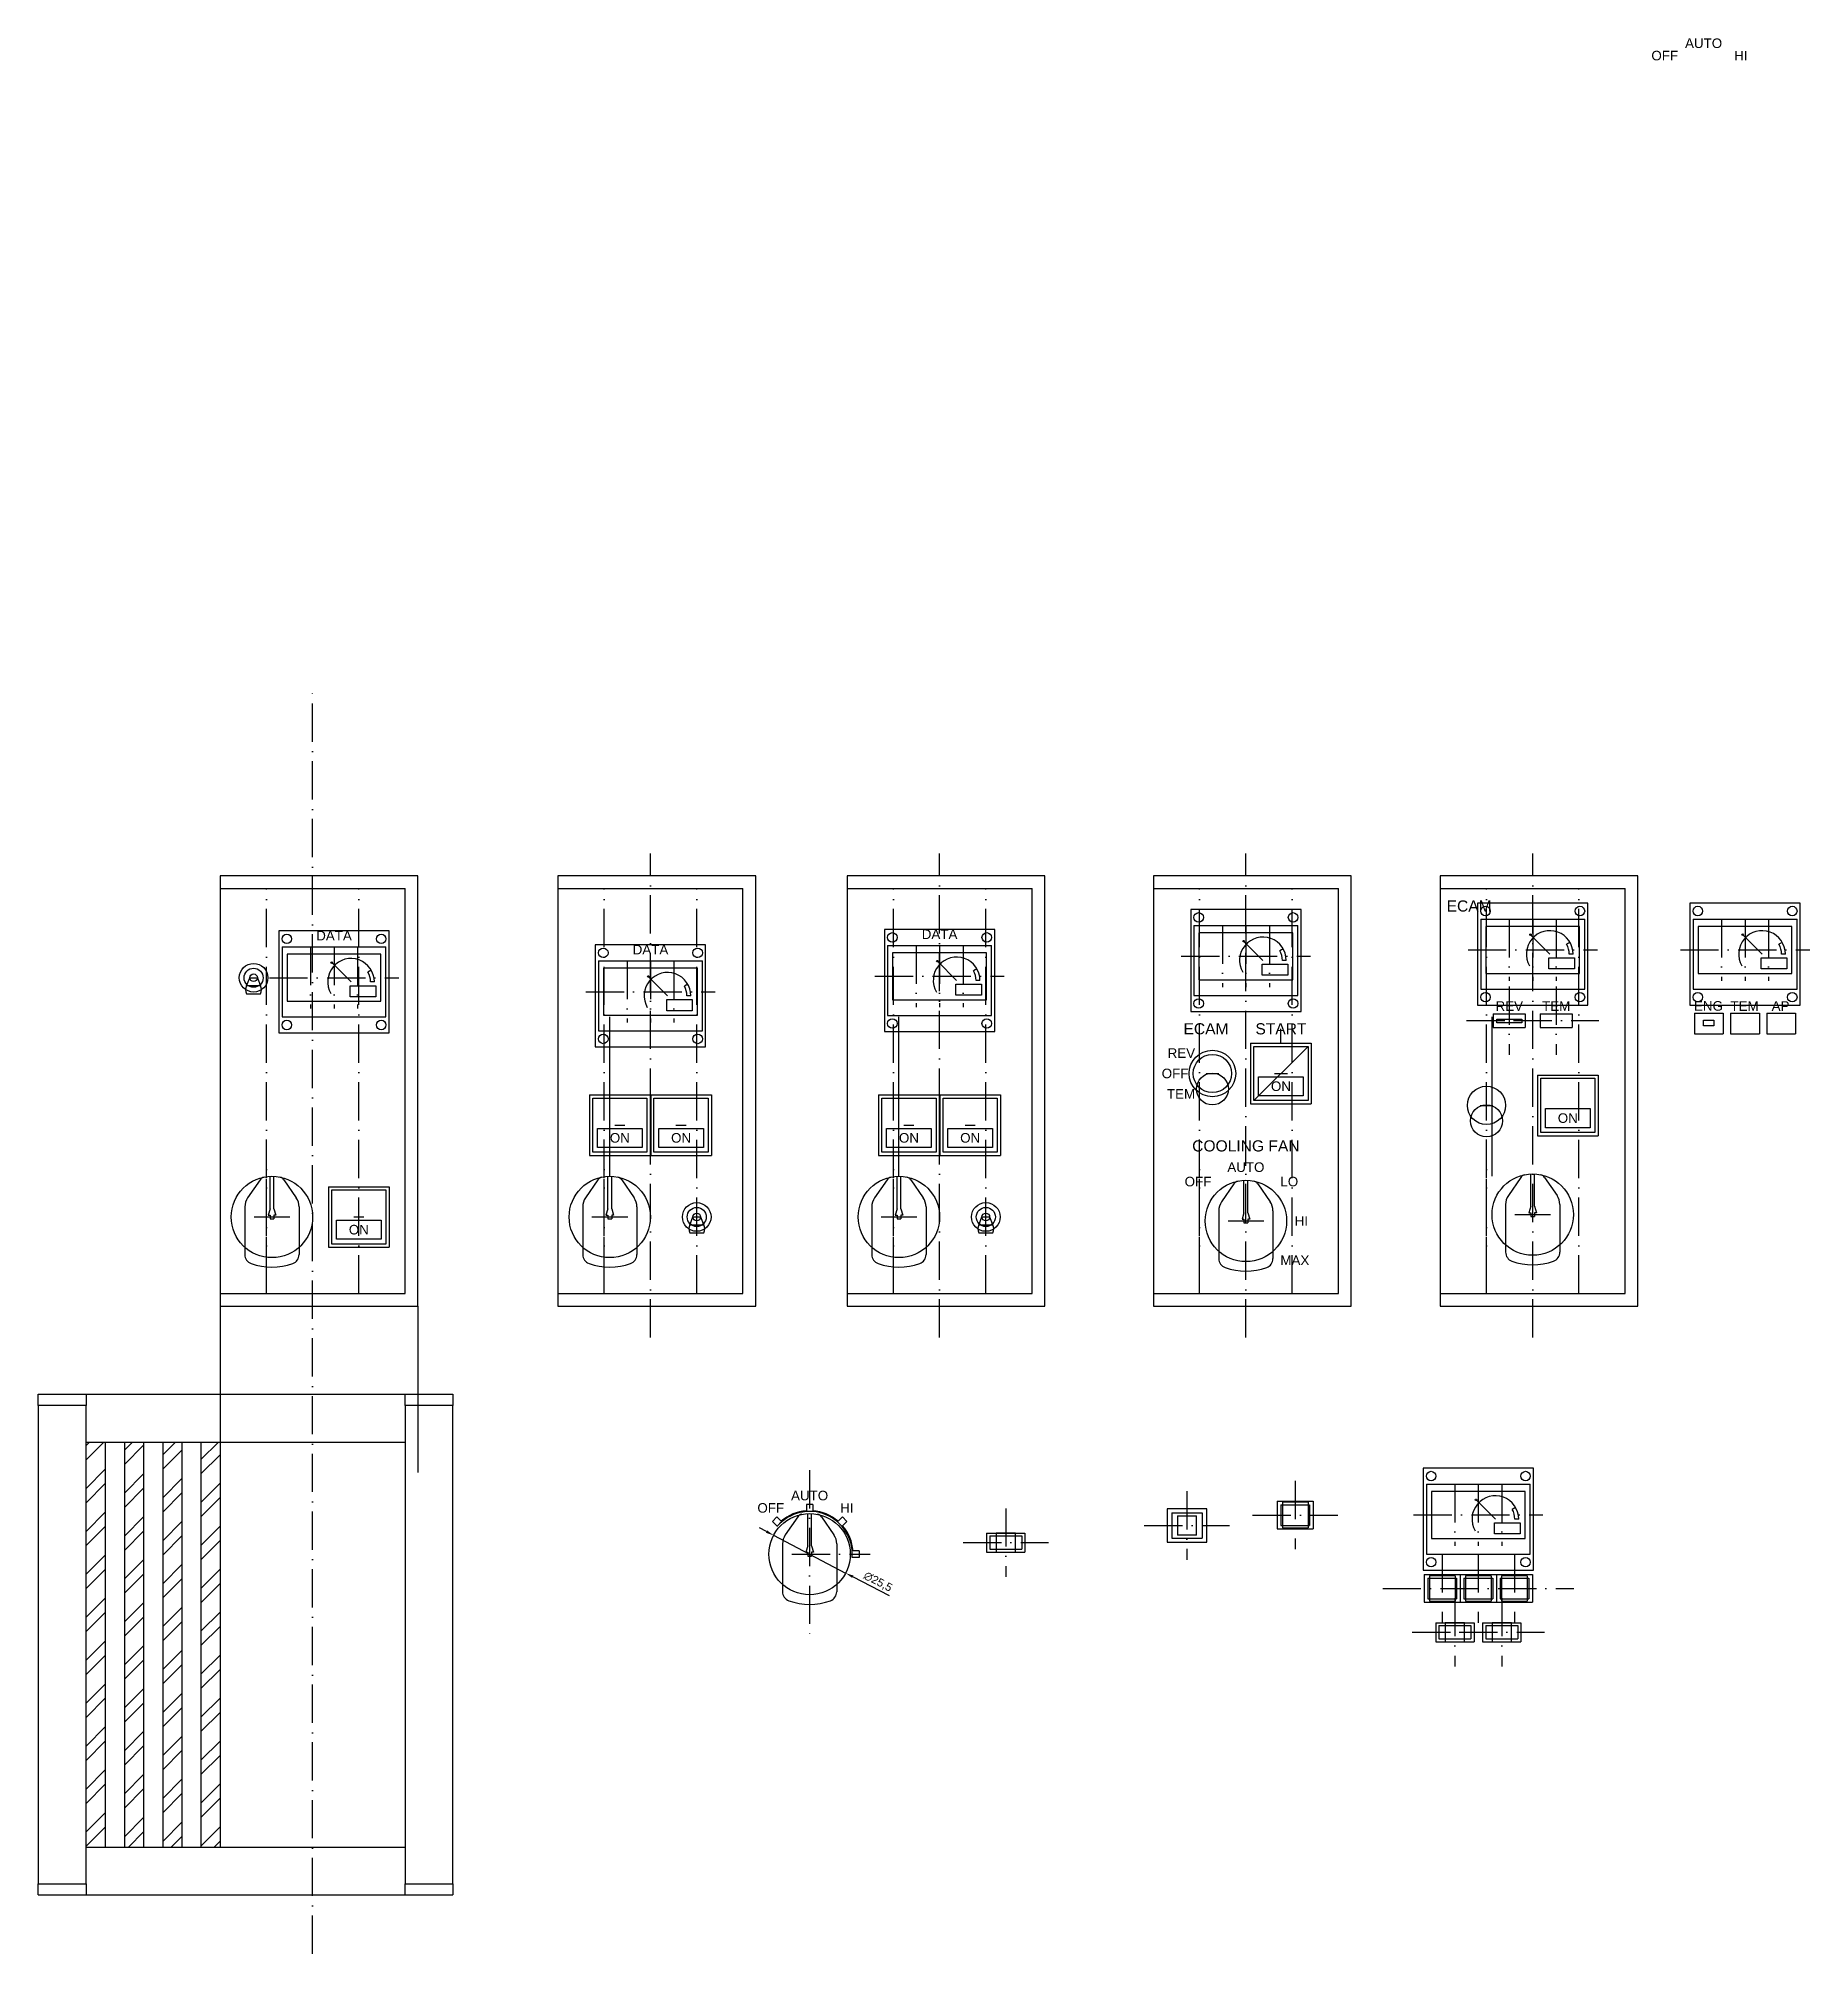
# Model space of a CAD drawing. Header units: millimetres. Extents: x -987 to 1917, y -167 to 2253.
# Drawn here: x 557 to 1112, y 1517 to 2118 of the extents above; entities that cross this region are included whole.
import ezdxf

# ---------------------------------------------------------------- set-up
doc = ezdxf.new("R2010")
doc.units = ezdxf.units.MM
doc.linetypes.add('ACAD_ISO10W100', pattern=[18, 12, -3, 0, -3])
for name, color, linetype in [('其它支撑件', 7, 'Continuous'), ('前面板', 7, 'Continuous'), ('铝型材', 7, 'Continuous')]:
    doc.layers.add(name, color=color, linetype=linetype)
doc.styles.get("Standard").update_dxf_attribs({"font": 'arial.ttf'})
doc.dimstyles.new('ISO-25', dxfattribs={"dimtxt": 2.5, "dimasz": 2.5, "dimexe": 1.25, "dimexo": 0.625, "dimtad": 1, "dimtxsty": 'Standard', "dimcen": 2.5, "dimadec": 0, "dimazin": 0, "dimtfac": 1, "dimtmove": 0, "dimatfit": 3, "dimfxl": 1, "dimarcsym": 0})

msp = doc.modelspace()

# ---------------------------------------------------------------- texts
at = {"layer": '前面板'}
for s, width, heights, insert, char_height, attachment_point in [('AUTO', 39.87001, [8.132], (1078.904, 2116.094), 3, 5), ('OFF', 39.87001, [8.132], (1066.729, 2112.22), 3, 5), ('HI', 39.87001, [8.132], (1090.58, 2112.22), 3, 5), ('ECAM', 39.87001, [8.132], (1005.39, 1845.503), 3.5, 5), ('DATA', 39.87001, [8.132], (649.482, 1836.22), 3, 5), ('DATA', 39.87001, [8.132], (748.71, 1831.842), 3, 5), ('DATA', 39.87001, [8.132], (839.353, 1836.673), 3, 5), ('ECAM', 39.87001, [8.132], (922.891, 1806.992), 3.5, 5), ('START', 39.87001, [8.132], (946.391, 1806.992), 3.5, 5), ('REV', 39.87001, [8.132], (919.48, 1797.892), 3, 9), ('ON', 9.31726, [0], (946.391, 1788.992), 3, 5), ('TEM', 39.87001, [8.132], (919.48, 1788.092), 3, 3), ('ON', 9.31726, [0], (1036.325, 1778.992), 3, 5), ('ON', 9.31726, [0], (739.11, 1772.792), 3, 5), ('ON', 9.31726, [0], (758.31, 1772.792), 3, 5), ('ON', 9.31726, [0], (829.753, 1772.792), 3, 5), ('ON', 9.31726, [0], (848.953, 1772.792), 3, 5), ('COOLING FAN', 39.87001, [8.132], (935.391, 1768.492), 3.5, 8), ('OFF', 39.87001, [8.132], (924.571, 1757.562), 3, 9), ('AUTO', 39.87001, [8.132], (935.391, 1763.596), 3, 5), ('LO', 39.87001, [8.132], (946.211, 1757.562), 3, 7), ('HI', 39.87001, [8.132], (950.693, 1746.742), 3, 4), ('ON', 9.31726, [0], (657.272, 1744.001), 3, 5), ('MAX', 39.87001, [8.132], (946.211, 1735.922), 3, 1), ('OFF', 39.87001, [8.132], (786.428, 1656.734), 3, 5), ('AUTO', 39.87001, [8.132], (798.604, 1660.609), 3, 5), ('HI', 39.87001, [8.132], (810.279, 1656.734), 3, 5)]:
    msp.add_mtext_dynamic_manual_height_columns(s, width=width, gutter_width=12.5, heights=heights, dxfattribs=dict(at, insert=insert, char_height=char_height, attachment_point=attachment_point))
at = {"layer": '前面板', "char_height": 3, "line_spacing_factor": 0.7}
for s, insert, attachment_point in [('REV', (1017.97, 1812.647), 8), ('TEM', (1032.68, 1812.647), 8), ('ENG', (1080.437, 1812.647), 8), ('TEM', (1091.737, 1812.647), 8), ('AP', (1103.037, 1812.647), 8), ('OFF', (917.383, 1792.992), 6)]:
    msp.add_mtext_dynamic_manual_height_columns(s, width=9.31726, gutter_width=12.5, heights=[0], dxfattribs=dict(at, insert=insert, attachment_point=attachment_point))

# ---------------------------------------------------------------- blocks, each defined once
blk = doc.blocks.new('*D11')
at = {"layer": 'Defpoints', "color": 0, "transparency": 16777216}
for p in [(787.31, 1648.16), (809.9, 1636.33)]:
    blk.add_point(p, dxfattribs=at)
at = {"layer": '前面板', "color": 0, "lineweight": -2, "transparency": 16777216}
for p, q in [((785.09, 1649.32), (782.88, 1650.48)), ((787.31, 1648.16), (809.9, 1636.33)), ((823.62, 1629.16), (812.12, 1635.17))]:
    blk.add_line(p, q, dxfattribs=at)
at = {"layer": '前面板', "color": 0, "transparency": 16777216}
for points in [[(785.29, 1649.69), (784.9, 1648.95), (787.31, 1648.16)], [(812.31, 1635.54), (811.92, 1634.81), (809.9, 1636.33)]]:
    blk.add_solid(points, dxfattribs=at)
at = {"layer": '前面板', "color": 0, "transparency": 16777216, "insert": (819.98, 1633.51), "char_height": 2.5, "attachment_point": 5, "rotation": 332.3754}
blk.add_mtext('∅25,5', dxfattribs=at)

# ---------------------------------------------------------------- dimensions: what is measured, and where the dimension line sits
at = {"layer": '前面板'}
dim = msp.add_diameter_dim_2p(p1=(787.307, 1648.158), p2=(809.9, 1636.334), dimstyle='ISO-25', dxfattribs=at)
dim.commit()
dim.dimension.update_dxf_attribs({"geometry": '*D11', "text_midpoint": (818.974, 1631.585), "dimtype": 163})

# ---------------------------------------------------------------- hatches: boundary and pattern name
at = {"layer": '前面板'}
h = msp.add_hatch(dxfattribs=at)
h.set_pattern_fill('ANSI32', color=256)
h.paths.add_polyline_path([(577.772, 1677.375), (571.772, 1677.375), (571.772, 1550.375), (577.772, 1550.375)])
h.paths.add_polyline_path([(589.772, 1677.375), (583.772, 1677.375), (583.772, 1550.375), (589.772, 1550.375)])
h.paths.add_polyline_path([(601.772, 1677.375), (595.772, 1677.375), (595.772, 1550.375), (601.772, 1550.375)])
h.paths.add_polyline_path([(613.772, 1677.375), (607.772, 1677.375), (607.772, 1550.375), (613.772, 1550.375)])

# ---------------------------------------------------------------- linework, layer by layer
at = {"layer": '其它支撑件'}
for p, q in [((577.772, 1677.375), (577.772, 1550.375)), ((583.772, 1677.375), (583.772, 1550.375)), ((589.772, 1677.375), (589.772, 1550.375)), ((595.772, 1677.375), (595.772, 1550.375)), ((601.772, 1677.375), (601.772, 1550.375)), ((607.772, 1677.375), (607.772, 1550.375)), ((613.772, 1677.375), (613.772, 1550.375))]:
    msp.add_line(p, q, dxfattribs=at)
at = {"layer": '前面板', "color": 114, "linetype": 'ACAD_ISO10W100', "true_color": 0x139b48}
for p, q in [((642.772, 1516.943), (642.772, 1914.925)), ((748.71, 1710.19), (748.71, 1862.022)), ((839.353, 1710.19), (839.353, 1862.022)), ((935.391, 1710.19), (935.391, 1862.022)), ((1025.325, 1710.19), (1025.325, 1862.022)), ((628.272, 1723.992), (628.272, 1850.992)), ((657.272, 1723.992), (657.272, 1850.992)), ((734.21, 1723.992), (734.21, 1850.992)), ((763.21, 1723.992), (763.21, 1850.992)), ((824.853, 1723.992), (824.853, 1850.992)), ((853.853, 1723.992), (853.853, 1850.992)), ((920.891, 1723.992), (920.891, 1850.992)), ((949.891, 1723.992), (949.891, 1850.992)), ((1010.825, 1723.992), (1010.825, 1850.992)), ((1039.825, 1723.992), (1039.825, 1850.992)), ((928.036, 1839.418), (928.036, 1820.066)), ((935.391, 1839.418), (935.391, 1820.066)), ((942.746, 1839.418), (942.746, 1820.066)), ((1017.97, 1841.418), (1017.97, 1822.066)), ((1025.325, 1841.418), (1025.325, 1822.066)), ((1032.68, 1841.418), (1032.68, 1822.066)), ((1084.534, 1841.418), (1084.534, 1822.066)), ((1091.889, 1841.418), (1091.889, 1822.066)), ((1099.244, 1841.418), (1099.244, 1822.066)), ((642.127, 1832.696), (642.127, 1813.344)), ((649.482, 1832.696), (649.482, 1813.344)), ((656.837, 1832.696), (656.837, 1813.344)), ((831.998, 1833.149), (831.998, 1813.797)), ((839.353, 1833.149), (839.353, 1813.797)), ((846.708, 1833.149), (846.708, 1813.797)), ((741.355, 1828.318), (741.355, 1808.966)), ((748.71, 1828.318), (748.71, 1808.966)), ((756.065, 1828.318), (756.065, 1808.966)), ((915.115, 1829.742), (955.667, 1829.742)), ((1005.049, 1831.742), (1045.6, 1831.742)), ((1071.613, 1831.742), (1112.165, 1831.742)), ((629.206, 1823.02), (669.757, 1823.02)), ((819.077, 1823.473), (859.628, 1823.473)), ((1017.97, 1820.304), (1017.97, 1798.829)), ((1032.68, 1820.304), (1032.68, 1798.829)), ((728.435, 1818.642), (768.986, 1818.642)), ((1004.594, 1809.566), (1031.345, 1809.566)), ((1019.304, 1809.566), (1046.055, 1809.566)), ((628.272, 1729.738), (628.272, 1772.264)), ((734.21, 1729.738), (734.21, 1772.264)), ((824.853, 1729.738), (824.853, 1772.264)), ((920.891, 1729.738), (920.891, 1772.264)), ((1010.825, 1729.738), (1010.825, 1772.264)), ((1019.719, 1748.742), (1030.93, 1748.742)), ((624.416, 1748.001), (635.627, 1748.001)), ((730.355, 1748.001), (741.566, 1748.001)), ((820.997, 1748.001), (832.208, 1748.001)), ((929.786, 1746.742), (940.997, 1746.742)), ((798.604, 1668.557), (798.604, 1615.935)), ((950.875, 1665.244), (950.875, 1643.769)), ((1000.918, 1664.205), (1000.918, 1644.853)), ((1008.273, 1664.205), (1008.273, 1644.853)), ((1015.628, 1664.205), (1015.628, 1644.853)), ((916.926, 1661.973), (916.926, 1640.498)), ((860.105, 1656.619), (860.105, 1635.145)), ((937.499, 1654.506), (964.25, 1654.506)), ((987.997, 1654.529), (1028.549, 1654.529)), ((903.55, 1651.236), (930.301, 1651.236)), ((792.998, 1642.246), (817.543, 1642.246)), ((846.73, 1645.882), (873.481, 1645.882)), ((996.973, 1642.229), (996.973, 1620.754)), ((1008.273, 1642.229), (1008.273, 1620.754)), ((1019.573, 1642.229), (1019.573, 1620.754)), ((978.283, 1631.491), (1038.264, 1631.491)), ((1000.918, 1628.491), (1000.918, 1607.017)), ((1015.628, 1628.491), (1015.628, 1607.017)), ((987.543, 1617.754), (1014.294, 1617.754)), ((1002.253, 1617.754), (1029.004, 1617.754))]:
    msp.add_line(p, q, dxfattribs=at)
at = {"layer": '前面板'}
for p, q in [((675.772, 1854.992), (613.772, 1854.992)), ((613.772, 1854.992), (613.772, 1719.992)), ((613.772, 1850.992), (671.772, 1850.992)), ((671.772, 1723.992), (671.772, 1850.992)), ((675.772, 1719.992), (675.772, 1854.992)), ((781.71, 1854.992), (719.71, 1854.992)), ((719.71, 1854.992), (719.71, 1719.992)), ((719.71, 1850.992), (777.71, 1850.992)), ((777.71, 1723.992), (777.71, 1850.992)), ((781.71, 1719.992), (781.71, 1854.992)), ((872.353, 1854.992), (810.353, 1854.992)), ((810.353, 1854.992), (810.353, 1719.992)), ((810.353, 1850.992), (868.353, 1850.992)), ((868.353, 1723.992), (868.353, 1850.992)), ((872.353, 1719.992), (872.353, 1854.992)), ((968.391, 1854.992), (906.391, 1854.992)), ((906.391, 1854.992), (906.391, 1719.992)), ((906.391, 1850.992), (964.391, 1850.992)), ((964.391, 1723.992), (964.391, 1850.992)), ((968.391, 1719.992), (968.391, 1854.992)), ((1058.325, 1854.992), (996.325, 1854.992)), ((996.325, 1854.992), (996.325, 1719.992)), ((996.325, 1850.992), (1054.325, 1850.992)), ((1054.325, 1723.992), (1054.325, 1850.992)), ((1058.325, 1719.992), (1058.325, 1854.992)), ((1040.035, 1839.092), (1010.615, 1839.092)), ((1010.615, 1839.092), (1010.615, 1824.392)), ((1040.035, 1824.392), (1040.035, 1839.092)), ((1106.599, 1839.092), (1077.179, 1839.092)), ((1077.179, 1839.092), (1077.179, 1824.392)), ((1106.599, 1824.392), (1106.599, 1839.092)), ((950.101, 1837.092), (920.681, 1837.092)), ((920.681, 1837.092), (920.681, 1822.392)), ((940.73, 1828.461), (934.688, 1834.503)), ((950.101, 1822.392), (950.101, 1837.092)), ((1030.664, 1830.461), (1024.622, 1836.503)), ((1037.006, 1834.123), (1035.949, 1833.513)), ((1097.228, 1830.461), (1091.186, 1836.503)), ((1103.57, 1834.123), (1102.513, 1833.513)), ((664.192, 1830.37), (634.772, 1830.37)), ((634.772, 1830.37), (634.772, 1815.67)), ((654.821, 1821.739), (648.779, 1827.78)), ((664.192, 1815.67), (664.192, 1830.37)), ((854.063, 1830.823), (824.643, 1830.823)), ((824.643, 1830.823), (824.643, 1816.123)), ((844.692, 1822.192), (838.65, 1828.234)), ((854.063, 1816.123), (854.063, 1830.823)), ((940.48, 1827.262), (948.504, 1827.262)), ((940.48, 1823.79), (940.48, 1827.262)), ((947.072, 1832.123), (946.015, 1831.513)), ((948.054, 1828.461), (946.833, 1828.461)), ((948.504, 1827.262), (948.504, 1823.79)), ((1030.414, 1829.262), (1038.438, 1829.262)), ((1030.414, 1825.79), (1030.414, 1829.262)), ((1037.987, 1830.461), (1036.767, 1830.461)), ((1038.438, 1829.262), (1038.438, 1825.79)), ((1096.978, 1829.262), (1105.002, 1829.262)), ((1096.978, 1825.79), (1096.978, 1829.262)), ((1104.551, 1830.461), (1103.331, 1830.461)), ((1105.002, 1829.262), (1105.002, 1825.79)), ((622.091, 1820.469), (623.072, 1823.02)), ((626.452, 1820.469), (622.091, 1820.469)), ((623.072, 1823.02), (625.472, 1823.02)), ((625.472, 1823.02), (626.452, 1820.469)), ((654.571, 1820.54), (662.595, 1820.54)), ((654.571, 1817.067), (654.571, 1820.54)), ((661.163, 1825.401), (660.106, 1824.79)), ((662.144, 1821.739), (660.924, 1821.739)), ((662.595, 1820.54), (662.595, 1817.067)), ((763.42, 1825.992), (734, 1825.992)), ((734, 1825.992), (734, 1811.292)), ((754.049, 1817.361), (748.008, 1823.403)), ((760.392, 1821.023), (759.335, 1820.413)), ((763.42, 1811.292), (763.42, 1825.992)), ((844.442, 1820.993), (852.466, 1820.993)), ((844.442, 1817.521), (844.442, 1820.993)), ((851.034, 1825.854), (849.977, 1825.244)), ((852.015, 1822.192), (850.795, 1822.192)), ((852.466, 1820.993), (852.466, 1817.521)), ((920.681, 1822.392), (950.101, 1822.392)), ((948.504, 1823.79), (940.48, 1823.79)), ((1010.615, 1824.392), (1040.035, 1824.392)), ((1038.438, 1825.79), (1030.414, 1825.79)), ((1077.179, 1824.392), (1106.599, 1824.392)), ((1105.002, 1825.79), (1096.978, 1825.79)), ((622.091, 1818.024), (626.452, 1818.024)), ((634.772, 1815.67), (664.192, 1815.67)), ((662.595, 1817.067), (654.571, 1817.067)), ((753.799, 1816.162), (761.824, 1816.162)), ((753.799, 1812.69), (753.799, 1816.162)), ((761.373, 1817.361), (760.152, 1817.361)), ((761.824, 1816.162), (761.824, 1812.69)), ((824.643, 1816.123), (854.063, 1816.123)), ((852.466, 1817.521), (844.442, 1817.521)), ((734, 1811.292), (763.42, 1811.292)), ((761.824, 1812.69), (753.799, 1812.69)), ((1012.97, 1811.666), (1012.97, 1807.466)), ((1012.97, 1811.666), (1022.97, 1811.666)), ((1022.97, 1811.666), (1022.97, 1807.466)), ((1027.68, 1811.666), (1027.68, 1807.466)), ((1027.68, 1811.666), (1037.68, 1811.666)), ((1037.68, 1811.666), (1037.68, 1807.466)), ((1076.089, 1811.955), (1085.089, 1811.955)), ((1076.089, 1811.955), (1076.089, 1805.455)), ((1085.089, 1811.955), (1085.089, 1805.455)), ((1087.389, 1811.955), (1096.389, 1811.955)), ((1087.389, 1811.955), (1087.389, 1805.455)), ((1096.389, 1811.955), (1096.389, 1805.455)), ((1098.689, 1811.955), (1107.689, 1811.955)), ((1098.689, 1811.955), (1098.689, 1805.455)), ((1107.689, 1811.955), (1107.689, 1805.455)), ((936.891, 1802.492), (955.891, 1802.492)), ((936.891, 1802.492), (936.891, 1783.492)), ((946.391, 1802.492), (946.391, 1806.992)), ((955.891, 1802.492), (955.891, 1783.492)), ((1012.97, 1807.466), (1022.97, 1807.466)), ((1027.68, 1807.466), (1037.68, 1807.466)), ((1076.089, 1805.455), (1085.089, 1805.455)), ((1087.389, 1805.455), (1096.389, 1805.455)), ((1098.689, 1805.455), (1107.689, 1805.455)), ((937.891, 1784.492), (937.891, 1801.492)), ((937.891, 1801.492), (954.891, 1801.492)), ((954.891, 1801.492), (937.891, 1784.492)), ((954.891, 1801.492), (954.891, 1784.492)), ((922.891, 1792.992), (926.891, 1792.992)), ((939.391, 1785.992), (939.391, 1791.992)), ((939.391, 1791.992), (953.391, 1791.992)), ((944.391, 1792.992), (948.391, 1792.992)), ((953.391, 1791.992), (953.391, 1785.992)), ((1026.825, 1792.492), (1045.825, 1792.492)), ((1026.825, 1792.492), (1026.825, 1773.492)), ((1027.825, 1774.492), (1027.825, 1791.492)), ((1027.825, 1791.492), (1044.825, 1791.492)), ((1044.825, 1791.492), (1044.825, 1774.492)), ((1045.825, 1792.492), (1045.825, 1773.492)), ((729.61, 1786.292), (748.61, 1786.292)), ((729.61, 1786.292), (729.61, 1767.292)), ((730.61, 1768.292), (730.61, 1785.292)), ((730.61, 1785.292), (747.61, 1785.292)), ((747.61, 1785.292), (747.61, 1768.292)), ((748.61, 1786.292), (748.61, 1767.292)), ((748.81, 1786.292), (767.81, 1786.292)), ((748.81, 1786.292), (748.81, 1767.292)), ((749.81, 1768.292), (749.81, 1785.292)), ((749.81, 1785.292), (766.81, 1785.292)), ((766.81, 1785.292), (766.81, 1768.292)), ((767.81, 1786.292), (767.81, 1767.292)), ((820.253, 1786.292), (839.253, 1786.292)), ((820.253, 1786.292), (820.253, 1767.292)), ((821.253, 1768.292), (821.253, 1785.292)), ((821.253, 1785.292), (838.253, 1785.292)), ((838.253, 1785.292), (838.253, 1768.292)), ((839.253, 1786.292), (839.253, 1767.292)), ((839.453, 1786.292), (858.453, 1786.292)), ((839.453, 1786.292), (839.453, 1767.292)), ((840.453, 1768.292), (840.453, 1785.292)), ((840.453, 1785.292), (857.453, 1785.292)), ((857.453, 1785.292), (857.453, 1768.292)), ((858.453, 1786.292), (858.453, 1767.292)), ((954.891, 1784.492), (937.891, 1784.492)), ((953.391, 1785.992), (939.391, 1785.992)), ((936.891, 1783.492), (955.891, 1783.492)), ((1008.825, 1782.992), (1012.825, 1782.992)), ((1029.325, 1775.992), (1029.325, 1781.992)), ((1029.325, 1781.992), (1043.325, 1781.992)), ((1043.325, 1781.992), (1043.325, 1775.992)), ((732.11, 1769.792), (732.11, 1775.792)), ((732.11, 1775.792), (746.11, 1775.792)), ((737.501, 1776.792), (740.689, 1776.792)), ((746.11, 1775.792), (746.11, 1769.792)), ((751.31, 1769.792), (751.31, 1775.792)), ((751.31, 1775.792), (765.31, 1775.792)), ((756.701, 1776.792), (759.889, 1776.792)), ((765.31, 1775.792), (765.31, 1769.792)), ((822.753, 1769.792), (822.753, 1775.792)), ((822.753, 1775.792), (836.753, 1775.792)), ((828.144, 1776.792), (831.331, 1776.792)), ((836.753, 1775.792), (836.753, 1769.792)), ((841.953, 1769.792), (841.953, 1775.792)), ((841.953, 1775.792), (855.953, 1775.792)), ((847.344, 1776.792), (850.531, 1776.792)), ((855.953, 1775.792), (855.953, 1769.792)), ((1026.825, 1773.492), (1045.825, 1773.492)), ((1044.825, 1774.492), (1027.825, 1774.492)), ((1043.325, 1775.992), (1029.325, 1775.992)), ((729.61, 1767.292), (748.61, 1767.292)), ((747.61, 1768.292), (730.61, 1768.292)), ((746.11, 1769.792), (732.11, 1769.792)), ((748.81, 1767.292), (767.81, 1767.292)), ((766.81, 1768.292), (749.81, 1768.292)), ((765.31, 1769.792), (751.31, 1769.792)), ((820.253, 1767.292), (839.253, 1767.292)), ((838.253, 1768.292), (821.253, 1768.292)), ((836.753, 1769.792), (822.753, 1769.792)), ((839.453, 1767.292), (858.453, 1767.292)), ((857.453, 1768.292), (840.453, 1768.292)), ((855.953, 1769.792), (841.953, 1769.792)), ((935.391, 1763.992), (935.391, 1768.492)), ((629.422, 1750.601), (629.422, 1760.737)), ((630.622, 1750.601), (630.622, 1760.737)), ((735.36, 1750.601), (735.36, 1760.737)), ((736.56, 1750.601), (736.56, 1760.737)), ((826.003, 1750.601), (826.003, 1760.737)), ((827.203, 1750.601), (827.203, 1760.737)), ((1021.598, 1760.424), (1017.707, 1754.773)), ((1024.725, 1751.342), (1024.725, 1761.478)), ((1025.925, 1751.342), (1025.925, 1761.478)), ((1029.061, 1760.42), (1032.945, 1754.772)), ((626.295, 1759.683), (622.404, 1754.032)), ((633.759, 1759.68), (637.642, 1754.031)), ((647.772, 1757.501), (666.772, 1757.501)), ((647.772, 1757.501), (647.772, 1738.501)), ((648.772, 1739.501), (648.772, 1756.501)), ((648.772, 1756.501), (665.772, 1756.501)), ((665.772, 1756.501), (665.772, 1739.501)), ((666.772, 1757.501), (666.772, 1738.501)), ((732.234, 1759.683), (728.342, 1754.032)), ((739.697, 1759.68), (743.581, 1754.031)), ((822.876, 1759.683), (818.985, 1754.032)), ((830.339, 1759.68), (834.223, 1754.031)), ((931.665, 1758.424), (927.773, 1752.773)), ((934.791, 1749.342), (934.791, 1759.478)), ((935.991, 1749.342), (935.991, 1759.478)), ((939.128, 1758.42), (943.011, 1752.772)), ((621.522, 1751.196), (621.522, 1736.222)), ((629.422, 1750.601), (628.822, 1748.601)), ((628.822, 1748.601), (629.422, 1748.601)), ((629.422, 1748.601), (629.422, 1747.401)), ((630.622, 1750.601), (631.222, 1748.601)), ((631.222, 1748.601), (630.622, 1748.601)), ((630.622, 1748.601), (630.622, 1747.401)), ((638.522, 1751.198), (638.522, 1736.222)), ((727.46, 1751.196), (727.46, 1736.222)), ((735.36, 1750.601), (734.76, 1748.601)), ((734.76, 1748.601), (735.36, 1748.601)), ((735.36, 1748.601), (735.36, 1747.401)), ((736.56, 1750.601), (737.16, 1748.601)), ((737.16, 1748.601), (736.56, 1748.601)), ((736.56, 1748.601), (736.56, 1747.401)), ((744.46, 1751.198), (744.46, 1736.222)), ((818.103, 1751.196), (818.103, 1736.222)), ((826.003, 1750.601), (825.403, 1748.601)), ((825.403, 1748.601), (826.003, 1748.601)), ((826.003, 1748.601), (826.003, 1747.401)), ((827.203, 1750.601), (827.803, 1748.601)), ((827.803, 1748.601), (827.203, 1748.601)), ((827.203, 1748.601), (827.203, 1747.401)), ((835.103, 1751.198), (835.103, 1736.222)), ((926.891, 1749.937), (926.891, 1734.963)), ((934.791, 1749.342), (934.191, 1747.342)), ((935.991, 1749.342), (936.591, 1747.342)), ((943.891, 1749.939), (943.891, 1734.963)), ((1016.825, 1751.937), (1016.825, 1736.963)), ((1024.725, 1751.342), (1024.125, 1749.342)), ((1024.125, 1749.342), (1024.725, 1749.342)), ((1024.725, 1749.342), (1024.725, 1748.142)), ((1024.725, 1748.142), (1025.925, 1748.142)), ((1025.925, 1751.342), (1026.525, 1749.342)), ((1026.525, 1749.342), (1025.925, 1749.342)), ((1025.925, 1749.342), (1025.925, 1748.142)), ((1033.825, 1751.939), (1033.825, 1736.963)), ((629.422, 1747.401), (630.622, 1747.401)), ((650.272, 1741.001), (650.272, 1747.001)), ((650.272, 1747.001), (664.272, 1747.001)), ((655.663, 1748.001), (658.85, 1748.001)), ((664.272, 1747.001), (664.272, 1741.001)), ((735.36, 1747.401), (736.56, 1747.401)), ((761.03, 1745.451), (762.01, 1748.001)), ((765.391, 1745.451), (761.03, 1745.451)), ((761.03, 1743.005), (765.391, 1743.005)), ((762.01, 1748.001), (764.41, 1748.001)), ((764.41, 1748.001), (765.391, 1745.451)), ((826.003, 1747.401), (827.203, 1747.401)), ((851.672, 1745.451), (852.653, 1748.001)), ((856.033, 1745.451), (851.672, 1745.451)), ((851.672, 1743.005), (856.033, 1743.005)), ((852.653, 1748.001), (855.053, 1748.001)), ((855.053, 1748.001), (856.033, 1745.451)), ((934.191, 1747.342), (934.791, 1747.342)), ((934.791, 1747.342), (934.791, 1746.142)), ((934.791, 1746.142), (935.991, 1746.142)), ((936.591, 1747.342), (935.991, 1747.342)), ((935.991, 1747.342), (935.991, 1746.142)), ((647.772, 1738.501), (666.772, 1738.501)), ((665.772, 1739.501), (648.772, 1739.501)), ((664.272, 1741.001), (650.272, 1741.001)), ((613.772, 1723.992), (671.772, 1723.992)), ((613.772, 1719.992), (675.772, 1719.992)), ((719.71, 1723.992), (777.71, 1723.992)), ((719.71, 1719.992), (781.71, 1719.992)), ((810.353, 1723.992), (868.353, 1723.992)), ((810.353, 1719.992), (872.353, 1719.992)), ((906.391, 1723.992), (964.391, 1723.992)), ((906.391, 1719.992), (968.391, 1719.992)), ((996.325, 1723.992), (1054.325, 1723.992)), ((996.325, 1719.992), (1058.325, 1719.992)), ((945.225, 1658.856), (945.225, 1650.156)), ((945.225, 1658.856), (956.525, 1658.856)), ((954.875, 1658.506), (946.875, 1658.506)), ((946.875, 1658.506), (946.875, 1650.506)), ((954.875, 1658.506), (954.875, 1650.506)), ((956.525, 1658.856), (956.525, 1650.156)), ((1022.983, 1661.879), (993.563, 1661.879)), ((993.563, 1661.879), (993.563, 1647.179)), ((1013.612, 1653.248), (1007.57, 1659.29)), ((1022.983, 1647.179), (1022.983, 1661.879)), ((788.342, 1653.922), (786.928, 1652.507)), ((786.928, 1652.507), (788.483, 1650.952)), ((788.342, 1653.922), (789.685, 1652.579)), ((794.877, 1653.927), (790.986, 1648.277)), ((799.604, 1657.796), (797.604, 1657.796)), ((797.604, 1657.796), (797.604, 1655.859)), ((798.004, 1644.846), (798.004, 1654.982)), ((799.204, 1644.846), (799.204, 1654.982)), ((799.604, 1657.796), (799.604, 1655.859)), ((802.34, 1653.924), (806.224, 1648.276)), ((808.865, 1653.922), (807.522, 1652.579)), ((808.865, 1653.922), (810.279, 1652.507)), ((808.937, 1651.165), (810.279, 1652.507)), ((910.676, 1656.486), (910.676, 1645.986)), ((923.176, 1656.486), (910.676, 1656.486)), ((912.176, 1655.236), (921.676, 1655.236)), ((912.176, 1655.236), (912.176, 1647.236)), ((913.926, 1654.236), (913.926, 1648.236)), ((913.926, 1654.236), (919.926, 1654.236)), ((919.926, 1648.236), (919.926, 1654.236)), ((921.676, 1655.236), (921.676, 1647.236)), ((923.176, 1645.986), (923.176, 1656.486)), ((946.375, 1657.756), (955.375, 1657.756)), ((946.375, 1657.756), (946.375, 1651.256)), ((955.375, 1657.756), (955.375, 1651.256)), ((1013.362, 1652.049), (1021.387, 1652.049)), ((1013.362, 1648.576), (1013.362, 1652.049)), ((1019.955, 1656.91), (1018.898, 1656.299)), ((1020.936, 1653.248), (1019.715, 1653.248)), ((1021.387, 1652.049), (1021.387, 1648.576)), ((854.105, 1648.882), (866.105, 1648.882)), ((854.105, 1648.882), (854.105, 1642.882)), ((855.105, 1647.982), (855.105, 1643.782)), ((855.105, 1647.982), (865.105, 1647.982)), ((857.105, 1648.882), (857.105, 1642.882)), ((863.105, 1648.882), (857.105, 1648.882)), ((863.105, 1642.882), (863.105, 1648.882)), ((865.105, 1647.982), (865.105, 1643.782)), ((866.105, 1648.882), (866.105, 1642.882)), ((910.676, 1645.986), (923.176, 1645.986)), ((912.176, 1647.236), (921.676, 1647.236)), ((919.926, 1648.236), (913.926, 1648.236)), ((945.225, 1650.156), (956.525, 1650.156)), ((946.375, 1651.256), (955.375, 1651.256)), ((946.875, 1650.506), (954.875, 1650.506)), ((993.563, 1647.179), (1022.983, 1647.179)), ((1021.387, 1648.576), (1013.362, 1648.576)), ((790.104, 1645.441), (790.104, 1630.467)), ((798.004, 1644.846), (797.404, 1642.846)), ((797.404, 1642.846), (798.004, 1642.846)), ((798.004, 1642.846), (798.004, 1641.646)), ((798.004, 1641.646), (799.204, 1641.646)), ((799.204, 1644.846), (799.804, 1642.846)), ((799.804, 1642.846), (799.204, 1642.846)), ((799.204, 1642.846), (799.204, 1641.646)), ((807.104, 1645.443), (807.104, 1630.467)), ((814.154, 1641.246), (811.954, 1641.246)), ((814.154, 1643.246), (812.217, 1643.246)), ((814.154, 1643.246), (814.154, 1641.246)), ((854.105, 1642.882), (866.105, 1642.882)), ((855.105, 1643.782), (865.105, 1643.782)), ((857.105, 1642.882), (863.105, 1642.882)), ((991.323, 1635.841), (991.323, 1627.141)), ((991.323, 1635.841), (1002.623, 1635.841)), ((992.473, 1634.741), (1001.473, 1634.741)), ((992.473, 1634.741), (992.473, 1628.241)), ((1000.973, 1635.491), (992.973, 1635.491)), ((992.973, 1635.491), (992.973, 1627.491)), ((1000.973, 1635.491), (1000.973, 1627.491)), ((1001.473, 1634.741), (1001.473, 1628.241)), ((1002.623, 1635.841), (1002.623, 1627.141)), ((1002.623, 1635.841), (1013.923, 1635.841)), ((1002.623, 1635.841), (1002.623, 1627.141)), ((1003.773, 1634.741), (1012.773, 1634.741)), ((1003.773, 1634.741), (1003.773, 1628.241)), ((1012.273, 1635.491), (1004.273, 1635.491)), ((1004.273, 1635.491), (1004.273, 1627.491)), ((1012.273, 1635.491), (1012.273, 1627.491)), ((1012.773, 1634.741), (1012.773, 1628.241)), ((1013.923, 1635.841), (1013.923, 1627.141)), ((1013.923, 1635.841), (1013.923, 1627.141)), ((1013.923, 1635.841), (1025.223, 1635.841)), ((1015.073, 1634.741), (1024.073, 1634.741)), ((1015.073, 1634.741), (1015.073, 1628.241)), ((1023.573, 1635.491), (1015.573, 1635.491)), ((1015.573, 1635.491), (1015.573, 1627.491)), ((1023.573, 1635.491), (1023.573, 1627.491)), ((1024.073, 1634.741), (1024.073, 1628.241)), ((1025.223, 1635.841), (1025.223, 1627.141)), ((992.473, 1628.241), (1001.473, 1628.241)), ((1003.773, 1628.241), (1012.773, 1628.241)), ((1015.073, 1628.241), (1024.073, 1628.241)), ((991.323, 1627.141), (1002.623, 1627.141)), ((992.973, 1627.491), (1000.973, 1627.491)), ((1002.623, 1627.141), (1013.923, 1627.141)), ((1004.273, 1627.491), (1012.273, 1627.491)), ((1013.923, 1627.141), (1025.223, 1627.141)), ((1015.573, 1627.491), (1023.573, 1627.491)), ((994.918, 1620.754), (1006.918, 1620.754)), ((994.918, 1620.754), (994.918, 1614.754)), ((995.918, 1619.854), (995.918, 1615.654)), ((995.918, 1619.854), (1005.918, 1619.854)), ((997.918, 1620.754), (997.918, 1614.754)), ((1003.918, 1620.754), (997.918, 1620.754)), ((1003.918, 1614.754), (1003.918, 1620.754)), ((1005.918, 1619.854), (1005.918, 1615.654)), ((1006.918, 1620.754), (1006.918, 1614.754)), ((1009.628, 1620.754), (1021.628, 1620.754)), ((1009.628, 1620.754), (1009.628, 1614.754)), ((1010.628, 1619.854), (1010.628, 1615.654)), ((1010.628, 1619.854), (1020.628, 1619.854)), ((1012.628, 1620.754), (1012.628, 1614.754)), ((1018.628, 1620.754), (1012.628, 1620.754)), ((1018.628, 1614.754), (1018.628, 1620.754)), ((1020.628, 1619.854), (1020.628, 1615.654)), ((1021.628, 1620.754), (1021.628, 1614.754)), ((994.918, 1614.754), (1006.918, 1614.754)), ((995.918, 1615.654), (1005.918, 1615.654)), ((997.918, 1614.754), (1003.918, 1614.754)), ((1009.628, 1614.754), (1021.628, 1614.754)), ((1010.628, 1615.654), (1020.628, 1615.654)), ((1012.628, 1614.754), (1018.628, 1614.754))]:
    msp.add_line(p, q, dxfattribs=at)
at = {"layer": '前面板', "color": 146, "true_color": 0x105689}
for p, q in [((918.091, 1844.442), (918.091, 1812.442)), ((952.691, 1844.442), (918.091, 1844.442)), ((952.691, 1812.442), (952.691, 1844.442)), ((1008.025, 1846.442), (1008.025, 1814.442)), ((1042.625, 1846.442), (1008.025, 1846.442)), ((1042.625, 1814.442), (1042.625, 1846.442)), ((1074.589, 1846.442), (1074.589, 1814.442)), ((1109.189, 1846.442), (1074.589, 1846.442)), ((1109.189, 1814.442), (1109.189, 1846.442)), ((919.091, 1839.442), (951.691, 1839.442)), ((919.091, 1839.442), (919.091, 1817.442)), ((951.691, 1817.442), (951.691, 1839.442)), ((1009.025, 1841.442), (1041.625, 1841.442)), ((1009.025, 1841.442), (1009.025, 1819.442)), ((1041.625, 1819.442), (1041.625, 1841.442)), ((1075.589, 1841.442), (1108.189, 1841.442)), ((1075.589, 1841.442), (1075.589, 1819.442)), ((1108.189, 1819.442), (1108.189, 1841.442)), ((632.182, 1837.72), (632.182, 1805.72)), ((666.782, 1837.72), (632.182, 1837.72)), ((633.182, 1832.72), (665.782, 1832.72)), ((633.182, 1832.72), (633.182, 1810.72)), ((665.782, 1810.72), (665.782, 1832.72)), ((666.782, 1805.72), (666.782, 1837.72)), ((731.41, 1833.342), (731.41, 1801.342)), ((766.01, 1833.342), (731.41, 1833.342)), ((766.01, 1801.342), (766.01, 1833.342)), ((822.053, 1838.173), (822.053, 1806.173)), ((856.653, 1838.173), (822.053, 1838.173)), ((823.053, 1833.173), (855.653, 1833.173)), ((823.053, 1833.173), (823.053, 1811.173)), ((855.653, 1811.173), (855.653, 1833.173)), ((856.653, 1806.173), (856.653, 1838.173)), ((732.41, 1828.342), (765.01, 1828.342)), ((732.41, 1828.342), (732.41, 1806.342)), ((765.01, 1806.342), (765.01, 1828.342)), ((919.091, 1817.442), (951.691, 1817.442)), ((1008.025, 1814.442), (1042.625, 1814.442)), ((1009.025, 1819.442), (1041.625, 1819.442)), ((1074.589, 1814.442), (1109.189, 1814.442)), ((1075.589, 1819.442), (1108.189, 1819.442)), ((633.182, 1810.72), (665.782, 1810.72)), ((735.96, 1760.751), (735.96, 1810.751)), ((823.053, 1811.173), (855.653, 1811.173)), ((826.603, 1760.751), (826.603, 1810.751)), ((918.091, 1812.442), (952.691, 1812.442)), ((1012.575, 1760.751), (1012.575, 1810.751)), ((632.182, 1805.72), (666.782, 1805.72)), ((732.41, 1806.342), (765.01, 1806.342)), ((822.053, 1806.173), (856.653, 1806.173)), ((731.41, 1801.342), (766.01, 1801.342)), ((613.772, 1719.992), (613.772, 1677.375)), ((675.772, 1719.992), (675.772, 1667.852)), ((990.973, 1669.229), (990.973, 1637.229)), ((1025.573, 1669.229), (990.973, 1669.229)), ((991.973, 1664.229), (1024.573, 1664.229)), ((991.973, 1664.229), (991.973, 1642.229)), ((1024.573, 1642.229), (1024.573, 1664.229)), ((1025.573, 1637.229), (1025.573, 1669.229)), ((991.973, 1642.229), (1024.573, 1642.229)), ((990.973, 1637.229), (1025.573, 1637.229))]:
    msp.add_line(p, q, dxfattribs=at)
at = {"layer": '前面板'}
for points in [[(1014.115, 1810.058), (1021.928, 1810.058), (1021.928, 1808.893), (1014.115, 1808.893)], [(1078.841, 1809.716), (1082.083, 1809.716), (1082.083, 1807.944), (1078.841, 1807.944)]]:
    msp.add_lwpolyline(points, close=True, dxfattribs=at)
at = {"layer": '前面板', "color": 146, "true_color": 0x105689}
for centre in [(1010.525, 1843.942), (1040.125, 1843.942), (1077.089, 1843.942), (1106.689, 1843.942), (920.591, 1841.942), (950.191, 1841.942), (634.682, 1835.22), (664.282, 1835.22), (733.91, 1830.842), (763.51, 1830.842), (824.553, 1835.673), (854.153, 1835.673), (920.591, 1814.942), (950.191, 1814.942), (1010.525, 1816.942), (1040.125, 1816.942), (1077.089, 1816.942), (1106.689, 1816.942), (634.682, 1808.22), (664.282, 1808.22), (824.553, 1808.673), (854.153, 1808.673), (733.91, 1803.842), (763.51, 1803.842), (993.473, 1666.729), (1023.073, 1666.729), (993.473, 1639.729), (1023.073, 1639.729)]:
    msp.add_circle(centre, 1.5, dxfattribs=at)
at = {"layer": '前面板'}
for centre, radius in [((934.688, 1834.503), 0.244), ((1024.622, 1836.503), 0.244), ((1091.186, 1836.503), 0.244), ((624.272, 1823.02), 4.5), ((648.779, 1827.78), 0.244), ((838.65, 1828.234), 0.244), ((624.272, 1823.02), 3), ((624.272, 1823.02), 1.2), ((748.008, 1823.403), 0.244), ((924.891, 1792.992), 7.3), ((924.891, 1792.992), 6), ((924.891, 1788.14), 5), ((1010.825, 1782.992), 6), ((1010.825, 1778.14), 5), ((630.022, 1748.001), 12.75), ((735.96, 1748.001), 12.75), ((826.603, 1748.001), 12.75), ((1025.325, 1748.742), 12.75), ((935.391, 1746.742), 12.75), ((763.21, 1748.001), 4.5), ((763.21, 1748.001), 3), ((763.21, 1748.001), 1.2), ((853.853, 1748.001), 4.5), ((853.853, 1748.001), 3), ((853.853, 1748.001), 1.2), ((1007.57, 1659.29), 0.244), ((798.604, 1642.246), 12.75)]:
    msp.add_circle(centre, radius, dxfattribs=at)
for centre, radius, start, end in [((940.73, 1828.461), 7.324, 0, 210), ((1030.664, 1830.461), 7.324, 0, 210), ((1030.664, 1830.461), 6.103, 0, 30), ((1097.228, 1830.461), 7.324, 0, 210), ((1097.228, 1830.461), 6.103, 0, 30), ((654.821, 1821.739), 7.324, 0, 210), ((844.692, 1822.192), 7.324, 0, 210), ((940.73, 1828.461), 6.103, 0, 30), ((624.272, 1819.246), 2.5, 150.720277, 209.279723), ((624.272, 1819.246), 2.5, 330.720277, 29.279723), ((654.821, 1821.739), 6.103, 0, 30), ((754.049, 1817.361), 7.324, 0, 210), ((754.049, 1817.361), 6.103, 0, 30), ((844.692, 1822.192), 6.103, 0, 30), ((627.943, 1758.548), 2, 101.151245, 145.444192), ((632.11, 1758.547), 2, 34.508523, 78.795767), ((733.881, 1758.548), 2, 101.151245, 145.444192), ((738.049, 1758.547), 2, 34.508523, 78.795767), ((824.523, 1758.548), 2, 101.151245, 145.444192), ((828.691, 1758.547), 2, 34.508523, 78.795767), ((1023.245, 1759.289), 2, 101.151245, 145.444192), ((1027.413, 1759.287), 2, 34.508523, 78.795767), ((933.312, 1757.289), 2, 101.151245, 145.444192), ((937.48, 1757.287), 2, 34.508523, 78.795767), ((1021.825, 1751.937), 5, 145.444192, 180), ((1028.825, 1751.939), 5, 0, 34.508523), ((626.522, 1751.196), 5, 145.444192, 180), ((633.522, 1751.198), 5, 0, 34.508523), ((732.46, 1751.196), 5, 145.444192, 180), ((739.46, 1751.198), 5, 0, 34.508523), ((823.103, 1751.196), 5, 145.444192, 180), ((830.103, 1751.198), 5, 0, 34.508523), ((931.891, 1749.937), 5, 145.444192, 180), ((938.891, 1749.939), 5, 0, 34.508523), ((763.21, 1744.228), 2.5, 150.720277, 209.279723), ((763.21, 1744.228), 2.5, 330.720277, 29.279723), ((853.853, 1744.228), 2.5, 150.720277, 209.279723), ((853.853, 1744.228), 2.5, 330.720277, 29.279723), ((624.522, 1736.222), 3, 180, 249.976078), ((635.522, 1736.222), 3, 290.023922, 0), ((730.46, 1736.222), 3, 180, 249.976078), ((741.46, 1736.222), 3, 290.023922, 0), ((821.103, 1736.222), 3, 180, 249.976078), ((832.103, 1736.222), 3, 290.023922, 0), ((1019.825, 1736.963), 3, 180, 249.976078), ((1030.825, 1736.963), 3, 290.023922, 0), ((630.022, 1751.314), 19.062, 249.976078, 290.023922), ((735.96, 1751.314), 19.062, 249.976078, 290.023922), ((826.603, 1751.314), 19.062, 249.976078, 290.023922), ((929.891, 1734.963), 3, 180, 249.976078), ((935.391, 1750.055), 19.062, 249.976078, 290.023922), ((940.891, 1734.963), 3, 290.023922, 0), ((1025.325, 1752.055), 19.062, 249.976078, 290.023922), ((1013.612, 1653.248), 7.324, 0, 210), ((798.604, 1642.246), 13.387, 355.716181, 139.296026), ((798.604, 1642.246), 13.65, 94.201257, 130.798743), ((796.524, 1652.793), 2, 101.151245, 145.444192), ((798.604, 1642.246), 13.65, 49.201257, 85.798743), ((800.692, 1652.791), 2, 34.508523, 78.795767), ((1013.612, 1653.248), 6.103, 0, 30), ((795.104, 1645.441), 5, 145.444192, 180), ((802.104, 1645.443), 5, 0, 34.508523), ((798.604, 1642.246), 13.65, 4.201257, 40.798743), ((793.104, 1630.467), 3, 180, 249.976078), ((804.104, 1630.467), 3, 290.023922, 0), ((798.604, 1645.558), 19.062, 249.976078, 290.023922)]:
    msp.add_arc(centre, radius, start, end, dxfattribs=at)
at = {"layer": '铝型材'}
for p, q in [((556.772, 1688.875), (556.772, 1692.375)), ((556.772, 1692.375), (571.772, 1692.375)), ((571.772, 1688.875), (556.772, 1688.875)), ((556.772, 1688.875), (556.772, 1538.875)), ((571.772, 1692.375), (571.772, 1688.875)), ((571.772, 1692.375), (671.772, 1692.375)), ((571.772, 1538.875), (571.772, 1688.875)), ((671.772, 1688.875), (671.772, 1692.375)), ((671.772, 1692.375), (686.772, 1692.375)), ((686.772, 1688.875), (671.772, 1688.875)), ((671.772, 1688.875), (671.772, 1538.875)), ((686.772, 1692.375), (686.772, 1688.875)), ((686.772, 1538.875), (686.772, 1688.875)), ((571.772, 1677.375), (671.772, 1677.375)), ((571.772, 1550.375), (671.772, 1550.375)), ((556.772, 1538.875), (571.772, 1538.875)), ((556.772, 1535.375), (556.772, 1538.875)), ((571.772, 1538.875), (571.772, 1535.375)), ((671.772, 1538.875), (686.772, 1538.875)), ((671.772, 1535.375), (671.772, 1538.875)), ((686.772, 1538.875), (686.772, 1535.375)), ((556.772, 1535.375), (571.772, 1535.375)), ((571.772, 1535.375), (671.772, 1535.375)), ((671.772, 1535.375), (686.772, 1535.375))]:
    msp.add_line(p, q, dxfattribs=at)

msp.set_redraw_order([(e.dxf.handle, doc.entitydb.next_handle()) for e in msp.query("TEXT MTEXT ATTDEF DIMENSION ARC_DIMENSION")])  # texts and dimensions are drawn at this point

doc.saveas('drawing.dxf')
